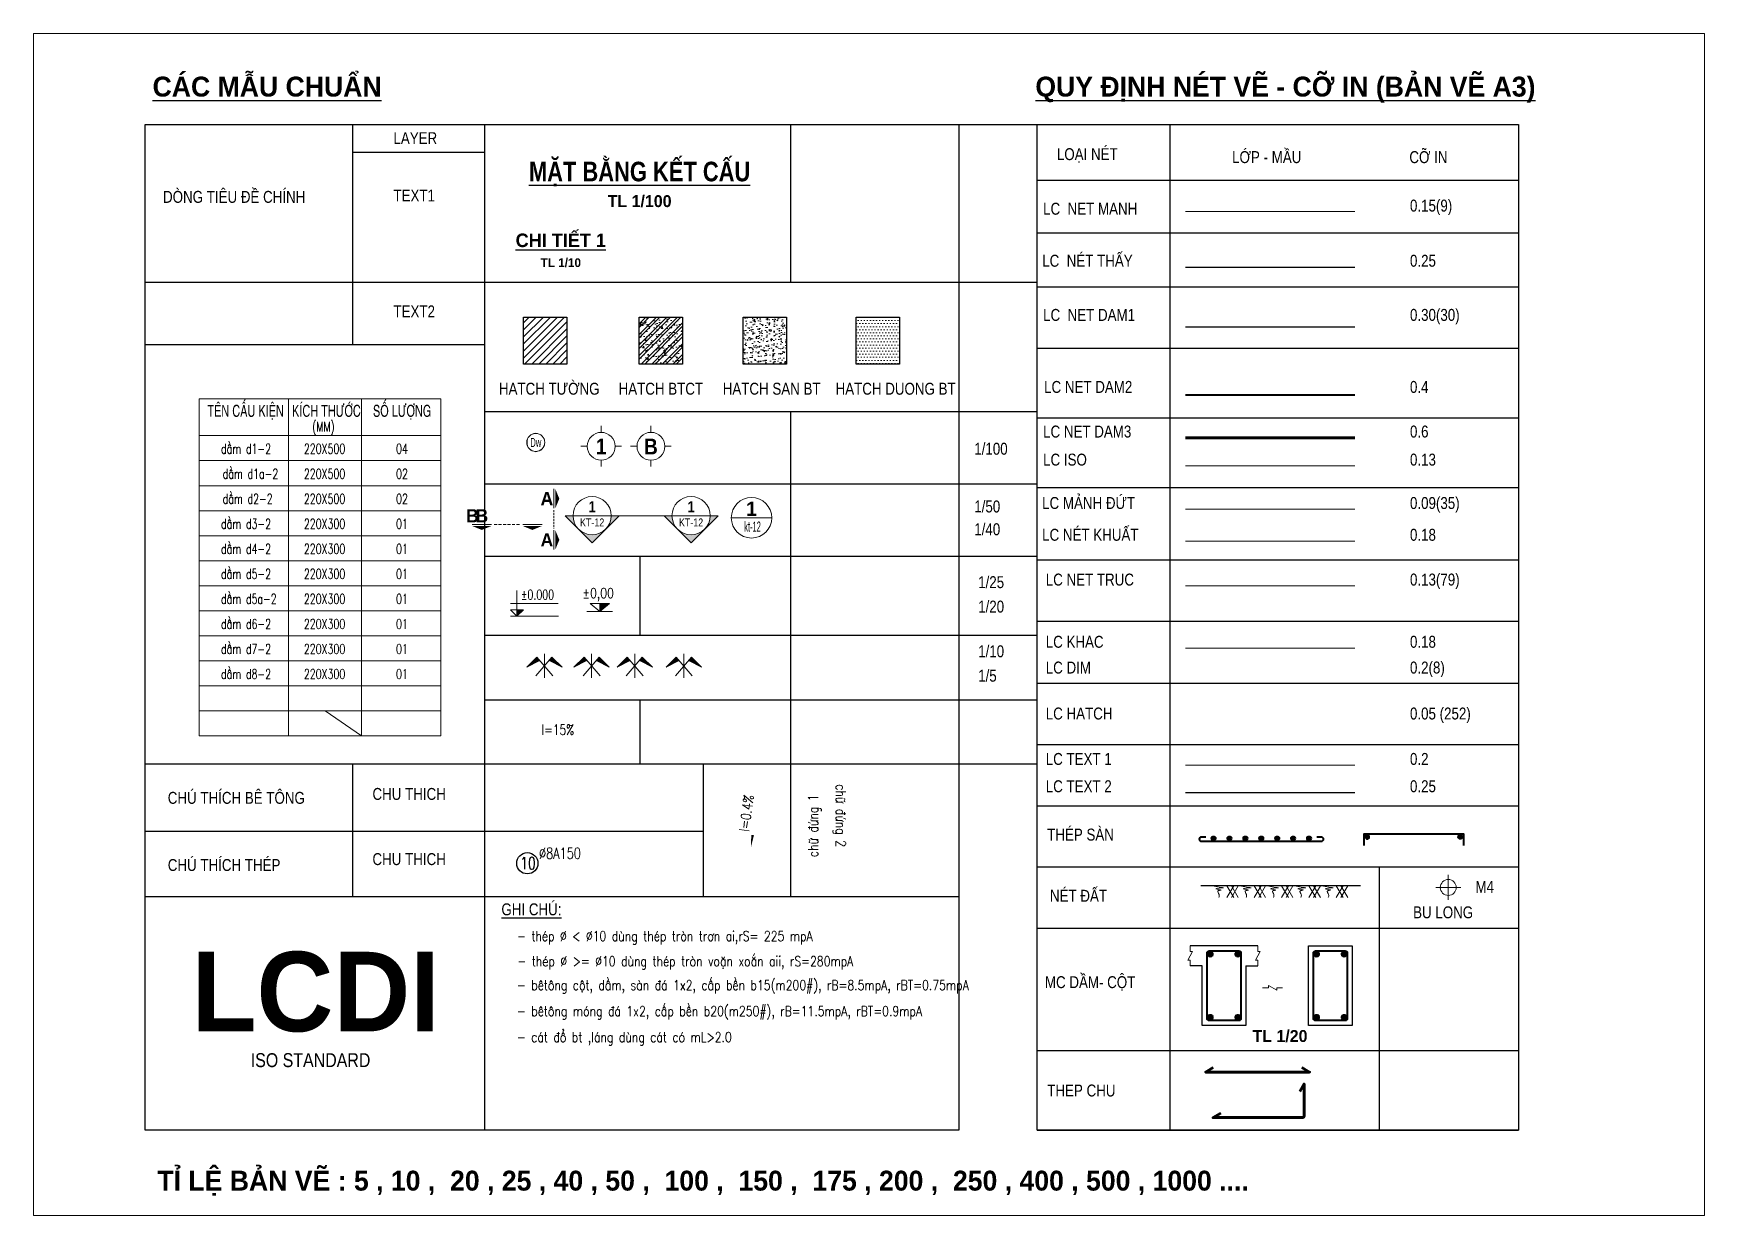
# Model space of a CAD drawing. Header units: inches. Extents: x 484 to 1135, y -186 to 819.
# Drawn here: x 589.9 to 925.9, y 581.5 to 819.1 of the extents above; entities that cross this region are included whole.
import ezdxf
from ezdxf.enums import TextEntityAlignment as Align

# ---------------------------------------------------------------- set-up
doc = ezdxf.new("R2010")
doc.units = ezdxf.units.IN
doc.header["$MEASUREMENT"] = 0
doc.set_wipeout_variables(frame=1)
for name, pattern in [('CENTERX2', [4, 2.5, -0.5, 0.5, -0.5]), ('DASHDOT', [1, 0.5, -0.25, 0, -0.25]), ('HIDDEN', [0.375, 0.25, -0.125])]:
    doc.linetypes.add(name, pattern=pattern)
for name, color, linetype, lineweight in [('KICHTHUOC', 8, 'Continuous', 18), ('LC Dim', 8, 'Continuous', 18), ('LC Hatch', 252, 'Continuous', 9), ('LC Hatch @ 1 (1)', 252, 'Continuous', 0), ('LC ISO', 160, 'Continuous', 13), ('LC Khac', 4, 'Continuous', 9), ('LC MANH DUT', 35, 'HIDDEN', 5), ('LC Net dam 1', 30, 'Continuous', 30), ('LC Net dam2', 6, 'Continuous', 40), ('LC Net dam3', 1, 'Continuous', 60), ('LC Net khuat', 4, 'HIDDEN', 13), ('LC Net manh', 239, 'Continuous', 5), ('LC Net thay', 7, 'Continuous', 25), ('LC Net truc', 79, 'DASHDOT', 13), ('LC Text1', 3, 'Continuous', 20), ('LC Text2', 7, 'Continuous', 25), ('Text', 7, 'Continuous', 20), ('v-KICHTHUOC', 8, 'Continuous', 18), ('v-TEXT', 7, 'Continuous', 20)]:
    doc.layers.add(name, color=color, linetype=linetype, lineweight=lineweight)
doc.styles.add('arial', font='arial.ttf', dxfattribs={"width": 0.8})
doc.styles.add('Brief text', font='')
doc.styles.add('General text 2', font='arial.ttf')
doc.styles.add('LC 1', font='')
doc.styles.add('LC 2', font='', dxfattribs={"width": 0.7})
doc.styles.add('LC 3', font='vnsimli.shx', dxfattribs={"width": 0.75})
doc.styles.add('LC3', font='', dxfattribs={"width": 0.8})
doc.styles.add('T1', font='Vnsimli.shx', dxfattribs={"width": 0.7})
doc.styles.add('T2', font='', dxfattribs={"width": 0.8})
doc.styles.add('text', font='hoatbif.shx', dxfattribs={"width": 0.7})
doc.styles.add('text1', font='', dxfattribs={"width": 0.7, "height": 300})
doc.styles.get('Brief text').set_extended_font_data('.VnHelvetInsH', bold=True)
doc.styles.get('LC 1').set_extended_font_data('.VnAvantH', bold=True)
doc.styles.get('LC 2').set_extended_font_data('.VnArial NarrowH')
doc.styles.get('LC3').set_extended_font_data('.VnArialH', bold=True)
doc.styles.get('T2').set_extended_font_data('.VnArialH')
doc.styles.get('text1').set_extended_font_data('.VnHelvetInsH', bold=True)

msp = doc.modelspace()

# ---------------------------------------------------------------- texts
at = {"layer": 'LC Text1', "ltscale": 0.2, "style": 'LC 1', "width": 0.9}
for s, p in [('1', (704.0347944785535, 733.5015452202588, 6.678973176791892e-06)), ('B', (714.0369210095305, 733.5015452202588, 6.678973176791892e-06))]:
    msp.add_text(s, height=3.15657387467918, rotation=359.9999999799897, dxfattribs=at).set_placement(p, align=Align.BOTTOM_CENTER)
at = {"layer": 'LC Text1', "style": 'LC 3', "width": 0.75}
msp.add_text(' I=15%%%', height=2.097275697968025, rotation=359.9999999799897, dxfattribs=at).set_placement((690.9397507436734, 678.047388233821, 6.678973176791892e-06))
at = {"layer": 'LC Text1', "color": 3, "style": 'LC 3', "width": 0.8}
for s, rotation, p in [('ch÷ ®øng 1', 90.00000002501288, (747.6314353340931, 653.4893778591595, 3.779209680442107e-05)), ('ch÷ ®øng 2', 270.0000000250129, (751.2460866552938, 668.1404137584559, -3.779320673340248e-05)), ('- thÐp %%C < %%C10 dïng thÐp trßn tr¬n ai,rS= 225 mpA', 359.9999999799897, (687.1084248713378, 636.6329435548923, 6.678973176791892e-06)), ('- thÐp %%C >= %%C10 dïng thÐp trßn voÆn xo¾n aii, rS=280mpA', 359.9999999799897, (687.1894900723055, 631.5825286424897, 6.678973176791892e-06)), ('- bªt«ng cét, dÇm, sµn ®¸ 1x2, cÊp bÒn b15(m200#), rB=8.5mpA, rBT=0.75mpA', 359.9999999799897, (687.0922642304722, 626.768742414768, 6.678973176791892e-06)), ('- bªt«ng mãng ®¸ 1x2, cÊp bÒn b20(m250#), rB=11.5mpA, rBT=0.9mpA', 359.9999999799897, (687.0922642304722, 621.5430011894732, 6.678973176791892e-06)), ('- c¸t ®æ bt ,l¸ng dïng c¸t cã mL>2.0', 359.9999999799897, (687.092264230705, 616.3172599623158, 6.678973176791892e-06))]:
    msp.add_text(s, height=2.000005155122015, rotation=rotation, dxfattribs=at).set_placement(p)
at = {"layer": 'LC Text2', "lineweight": -2}
for s, height, style, p in [('%%uc¸c mÉu chuÈn', 4.000010310244986, 'LC 1', (613.8373288552903, 806.364685701783, 6.678973176791892e-06)), ('%%Uquy ®Þnh nÐt vÏ - cì in (b¶n vÏ A3)', 4.000010310244986, 'LC 1', (791.3303593961682, 806.3646857041113, 6.678973176791892e-06)), ('tl 1/20', 2.400006186146993, 'LC 1', (834.9829693372521, 616.3388572490021, 6.678973176791892e-06)), ('iso standard', 2.800007217170984, 'LC 2', (633.5751591307271, 611.2918345403104, 6.678973176791892e-06)), ('tØ lÖ b¶n vÏ : 5 , 10 ,  20 , 25 , 40 , 50 ,  100 ,  150 ,  175 , 200 ,  250 , 400 , 500 , 1000 ....', 4.000010310244986, 'LC 1', (614.7980761009894, 586.4699473461314, 6.678973176791892e-06))]:
    msp.add_text(s, height=height, rotation=359.9999999799897, dxfattribs=dict(at, style=style)).set_placement(p)
at = {"layer": 'LC Text2', "style": 'T2', "width": 0.8}
for s, p in [('layer', (662.2674293789241, 796.8062107904061, 6.678973176791892e-06)), ('lo¹i nÐt', (795.660286284161, 793.5890474343851, 6.678973176791892e-06)), ('Líp - mÇu', (830.8888952775087, 792.9895212809733, 6.678973176791892e-06)), ('cì in', (866.5272828984234, 792.9895212823703, 6.678973176791892e-06)), ('dßng tiªu ®Ò chÝnh', (615.9437673651773, 785.0021803673535, 6.678973176791892e-06)), ('text1', (662.267429379157, 785.2741810666575, 6.678973176791892e-06)), ('LC  Net manh', (792.8950741734516, 782.6162430375061, 6.678973176791892e-06)), ('0.15(9)', (866.6478977891311, 783.2475058507353, 6.678973176791892e-06)), ('LC  nÐt thÊy', (792.7105935037762, 772.160921040102, 6.678973176791892e-06)), ('0.25 ', (866.6478977884326, 772.160921044293, 6.678973176791892e-06)), ('text2', (662.267429379157, 761.9803379821769, 6.678973176791892e-06)), ('LC  Net dam1', (792.8950741732187, 761.2766979398384, 6.678973176791892e-06)), ('0.30(30)', (866.6478977884326, 761.2766979435637, 6.678973176791892e-06)), ('HATCH T¦êNG', (683.4759611590925, 746.4409540636643, 6.678973176791892e-06)), ('HATCH BTCT', (707.5403364050362, 746.44095406413, 6.678973176791892e-06)), ('HATCH SAN BT', (728.4747093311671, 746.4409540622673, 6.679314998525741e-06)), ('HATCH DUONG BT', (751.1671645139504, 746.4409540636643, 6.679685527146318e-06)), ('LC Net dam2', (793.0897879543409, 746.80127397051, 6.678973176791892e-06)), ('0.4', (866.6478977886654, 746.8012739667847, 6.678973176791892e-06)), ('LC Net dam3', (792.8920599572521, 737.8328123647898, 6.678973176791892e-06)), ('0.6', (866.6478977891311, 737.8328123661868, 6.678973176791892e-06)), ('1/100', (779.0460944034785, 734.379235853552, 6.678973176791892e-06)), ('LC iso', (792.8920599577177, 732.1908910932198, 6.678973176791892e-06)), ('0.13', (866.6478977888983, 732.1908910950824, 6.678973176791892e-06)), ('LC m¶nh ®øt', (792.6943290956478, 723.4718246265493, 6.678973176791892e-06)), ('0.09(35)', (866.6478977886654, 723.4718246265493, 6.678973176791892e-06)), ('1/50', (779.0460944034785, 722.7754481743268, 6.678973176791892e-06)), ('1/40', (779.0460944034785, 718.1917622793644, 6.678973176791892e-06)), ('LC nÐt khuÊt', (792.6943290965792, 717.0796563505373, 6.678973176791892e-06)), ('0.18', (866.6478977884326, 717.0796563524, 6.678973176791892e-06)), ('1/25', (779.8281396747261, 707.5591307986706, 6.678973176791892e-06)), ('LC Net truc', (793.4226640738707, 708.0801794180825, 6.678973176791892e-06)), ('0.13(79)', (866.6478977893639, 708.0801794152885, 6.678973176791892e-06)), ('1/20', (779.8281396747261, 702.6467694110415, 6.678973176791892e-06)), ('1/10', (779.828139674959, 693.6663609190091, 6.678973176791892e-06)), ('LC khac', (793.4226640736379, 695.5747770155958, 6.678973176791892e-06)), ('0.18', (866.6478977893639, 695.5747770169928, 6.678973176791892e-06)), ('LC dim', (793.4226640741035, 690.3972223062246, 6.678973176791892e-06)), ('0.2(8)', (866.6478977888983, 690.3972223076216, 6.678973176791892e-06)), ('1/5', (779.8281396747261, 688.753999535571, 6.678973176791892e-06)), ('LC Hatch', (793.4226640738707, 681.1586884675726, 6.678973176791892e-06)), ('0.05 (252)', (866.6478977891311, 681.1586884703665, 6.678973176791892e-06)), ('LC text 1', (793.4226640745692, 672.0266827094547, 6.678973176791892e-06)), ('0.2', (866.6478977898296, 672.0266827080577, 6.678973176791892e-06)), ('LC text 2', (793.4226640741035, 666.5399035351529, 6.678973176791892e-06)), ('0.25', (866.6478977893639, 666.5399035337559, 6.678973176791892e-06)), ('chó thÝch bª t«ng', (616.8957698206577, 664.2086545150905, 6.678973176791892e-06)), ('chu thich', (658.0514185138672, 664.9969058624647, 6.678973176791892e-06)), ('thÐp sµn', (793.7081322359081, 656.8257702557548, 6.678973176791892e-06)), ('chó thÝch thÐp', (616.8957698201921, 650.709033277928, 6.678973176791892e-06)), ('chu thich', (658.0514185141001, 651.8943778161138, 6.678973176791892e-06)), ('m4', (879.814084977952, 646.3160365681342, 6.678973176791892e-06)), ('nÐt ®Êt', (794.2657167079087, 644.5242045816212, 6.678973176791892e-06)), ('%%Ughi chó:', (683.977801319088, 641.8015980414293, 6.678973176791892e-06)), ('bu long', (867.2812327734355, 641.2039396661512, 6.678973176791892e-06)), ('mc dÇm- cét', (793.2538017706174, 627.164359065815, 6.678973176791892e-06)), ('thep chu', (793.7273069367438, 605.3858780848041, 6.678973176791892e-06))]:
    msp.add_text(s, height=2.400006186146417, rotation=359.9999999799897, dxfattribs=at).set_placement(p)
at = {"layer": 'LC Text2', "linetype": 'ByBlock', "style": 'LC 3', "width": 0.75}
msp.add_text('%%C8A150', height=2.222228002127719, rotation=359.9999999799897, dxfattribs=at).set_placement((691.5297830043055, 653.1595670754268, 6.678973176791892e-06))
at = {"layer": 'LC Text2', "ltscale": 100, "style": 'LC 3', "width": 0.75}
msp.add_text('10', height=2.444450802340493, rotation=359.9999999799897, dxfattribs=at).set_placement((689.3042502409007, 652.272659942153, 6.678973176791892e-06), align=Align.MIDDLE_CENTER)
at = {"layer": 'LC Text2', "lineweight": -2, "style": 'LC 1'}
msp.add_text('LCDI', height=16.00004124097705, rotation=359.9999999799897, dxfattribs=at).set_placement((646.6310325319573, 626.4811093445114, 6.678973176791892e-06), align=Align.MIDDLE)

# ---------------------------------------------------------------- blocks, each defined once
blk = doc.blocks.new('DXicon')
at = {"layer": 'LC Hatch', "ltscale": 50}
for points in [[(-1.154349116972298, 4.387132476264014), (-1.900887965879519, 5.256356237832733), (-4.44734485198569, 2.692980493407958)], [(4.447344852000242, 2.692980493397044), (1.900887965864968, 5.25635623783819), (1.154349116972298, 4.387132476258557)]]:
    blk.add_hatch(color=252, dxfattribs=at).paths.add_polyline_path(points)
at = {"layer": 'LC Net manh', "color": 8, "ltscale": 50}
for p, q in [((-1.900887965864968, 5.25635623783819), (-4.447344851971138, 2.692980493418872)), ((-4.447344851971138, 2.692980493418872), (-1.154349116972298, 4.387132476264014)), ((-2.127212733117631, 0.5662843859008717), (1.900887965879519, 5.25635623783819)), ((2.127212733117631, 0.5662843859008717), (-1.900887965864968, 5.25635623783819)), ((7.275957614183426e-12, 0.04307960732694482), (7.275957614183426e-12, 6.043079607326945)), ((4.44734485198569, 2.692980493418872), (1.15434911698685, 4.387132476264014)), ((1.900887965879519, 5.25635623783819), (4.44734485198569, 2.692980493418872))]:
    blk.add_line(p, q, dxfattribs=at)
blk = doc.blocks.new('thep tron 2')
at = {"layer": 'LC Net dam2'}
for p, q in [((-0.5, 0.5), (0.5, 0.5)), ((0.3535533905960619, 0.853553390592424), (-0.3535533905960619, 0.146446609407576)), ((-0.3535533905960619, 0.853553390592424), (0.3535533905960619, 0.146446609407576)), ((0, 1), (0, 0))]:
    blk.add_line(p, q, dxfattribs=at)
blk.add_circle((0, 0.5), 0.4999999999978781, dxfattribs=at)
blk = doc.blocks.new('theptron1')
at = {"layer": 'LC Net dam3'}
for p, q in [((-0.5, 0), (0.5, 0)), ((-0.3535533905960619, 0.353553390592424), (0.3535533905960619, -0.353553390592424)), ((0.3535533905960619, 0.353553390592424), (-0.3535533905960619, -0.353553390592424)), ((0, 0.5), (0, -0.5))]:
    blk.add_line(p, q, dxfattribs=at)
blk.add_circle((0, 0), 0.4999999999978781, dxfattribs=at)
blk = doc.blocks.new('mat dat')
at = {"layer": 'LC Net manh'}
for p, q in [((2.00000000003638, 1.818989403545856e-12), (3.732050807600899, -2.999999999998181)), ((3.732050807600899, 1.818989403545856e-12), (2.00000000003638, -2.999999999998181)), ((3.14573417804786, 1.818989403545856e-12), (4.877784985619655, -2.999999999998181)), ((4.877784985619655, 1.818989403545856e-12), (3.14573417804786, -2.999999999998181))]:
    blk.add_line(p, q, dxfattribs=at)
blk.add_spline([(3.637978807091713e-11, 1.818989403545856e-12), (-1.212821380155219, -0.1153853967716714), (1.212817757594166, -0.5192312380622752), (-0.7507943602031446, -0.75), (0.5775310579992947, -1.096154158707577), (-0.2310153212529258, -1.326922920643483), (0.05775201904179994, -2.192308317416973), (3.637978807091713e-11, -2.999999999998181)], degree=3, dxfattribs=at)
blk = doc.blocks.new('TTRUC')
at = {"layer": 'LC ISO'}
for p, q in [((0, 6.94551799677526), (0, 10.13175513561828)), ((-6.94551799677526, 0), (-10.13175513561828, 0)), ((6.94551799677526, 0), (10.13175513561828, 0)), ((0, -6.94551799677526), (0, -10.13175513561828))]:
    blk.add_line(p, q, dxfattribs=at)
at = {"layer": 'LC Net manh'}
blk.add_circle((0, 0), 6.94551799677526, dxfattribs=at)
blk = doc.blocks.new('TIEUDE1')
at = {"layer": 'LC Text2', "color": 7, "style": 'LC 1'}
blk.add_attdef('TIªU§Ò', text='', height=5, dxfattribs=at).set_placement((0, 0), align=Align.BOTTOM_CENTER)
blk.add_attdef('TL', text='', height=3, dxfattribs=at).set_placement((0, -2), align=Align.TOP_CENTER)
blk = doc.blocks.new('TIEUDE2')
at = {"layer": 'LC Text2', "color": 7, "style": 'LC 1'}
blk.add_attdef('%%UTIªU§Ò', text='', height=3.5, dxfattribs=at).set_placement((0, 0), align=Align.BOTTOM_CENTER)
blk.add_attdef('TL', text='', height=2.2, dxfattribs=at).set_placement((0, -1.800000000000011), align=Align.TOP_CENTER)
blk = doc.blocks.new('trich CT')
at = {"layer": 'LC ISO'}
blk.add_line((-500, 0), (500, 0), dxfattribs=at)
blk.add_circle((0, 0), 500, dxfattribs=at)
at = {"layer": 'LC Text1', "style": 'text1'}
blk.add_attdef('T', text='', height=350, dxfattribs=at).set_placement((0, 222.6514969697746), align=Align.MIDDLE_CENTER)
at = {"layer": 'LC Text1', "linetype": 'ByBlock', "style": 'text', "width": 0.7}
blk.add_attdef('KT', text='', height=250, dxfattribs=at).set_placement((0, -217.3387177450059), align=Align.MIDDLE_CENTER)
blk = doc.blocks.new('*U28')
at = {"layer": 'LC ISO'}
h = blk.add_hatch(color=256, dxfattribs=at)
h.paths.add_polyline_path([(1.181785820295107e-11, -8.48528137424865), (4.242640687130231, -4.242640687119555, -0.1989123673796904), (6.748738986025116e-12, -6.000000000008191, -0.1989123673796165), (-4.242640687118981, -4.242640687129099)])
h.paths.add_polyline_path([(8.485281374258307, 1.863905820296194e-11), (6.000000000008184, 1.584363898602511e-11, -0.1989123673800045), (4.242640687130798, -4.242640687119555)])
h.paths.add_polyline_path([(-4.242640687118981, -4.242640687129099, -0.1989123673800453), (-6.000000000008184, 2.346161013974892e-12), (-8.485281374257168, -1.58605820296066e-12)])
h = blk.add_hatch(color=256, dxfattribs=at)
h.paths.add_polyline_path([(31.07996639568383, -8.485281374217186), (35.32260708280224, -4.242640687088089, -0.1989123673796904), (31.07996639567875, -5.999999999976724, -0.1989123673796165), (26.83732570855303, -4.242640687097633)])
h.paths.add_polyline_path([(39.56524776993032, 5.010527950580791e-11), (37.0799663956802, 4.730986028887105e-11, -0.1989123673800045), (35.32260708280281, -4.242640687088089)])
h.paths.add_polyline_path([(26.83732570855303, -4.242640687097633, -0.1989123673800453), (25.07996639566383, 3.381238231682093e-11), (22.59468502141485, 2.988016309988545e-11)])
for p, q in [((-6.000000000021826, 0), (6.000000000021834, 0)), ((25.0799663956502, 3.14640059775518e-11), (37.07996639569386, 3.14640059775518e-11))]:
    blk.add_line(p, q, dxfattribs=at)
for points in [[(6.000000000008184, 1.584363898602511e-11), (8.485281374257738, 1.86390582029613e-11), (1.181785820295236e-11, -8.485281374249787), (-8.485281374257738, -4.492582029612991e-13), (-6.000000000008184, 2.346161013974892e-12)], [(37.0799663956802, 4.730986028887105e-11), (39.56524776992975, 5.010527950580726e-11), (31.07996639568383, -8.485281374218323), (22.59468502141422, 3.101696309988472e-11), (25.07996639566383, 3.381238231682093e-11)]]:
    blk.add_lwpolyline(points, dxfattribs=at)
for centre in [(0, 0), (31.07996639567203, 3.14640059775518e-11)]:
    blk.add_circle(centre, 6.000000000008121, dxfattribs=at)
at = {"layer": 'LC MANH DUT', "linetype": 'HIDDEN', "ltscale": 300}
blk.add_line((6.000000000008128, 1.584363898602505e-11), (25.07996639566389, 3.381238231682103e-11), dxfattribs=at)
at = {"layer": 'LC Text1', "style": 'Brief text', "width": 0.8, "flags": 8}
for tag, p in [('VIEW-NUMBER2', (0, 52.00000000001626)), ('VIEW-NUMBER1', (0, 0))]:
    blk.add_attdef(tag, text='', height=3.5, dxfattribs=at).set_placement(p, align=Align.BOTTOM_CENTER)
at = {"layer": 'LC Text1', "style": 'arial', "width": 0.8, "flags": 8}
for tag, p in [('SHEET-NUMBER2', (0, 51.12640220562017)), ('SHEET-NUMBER1', (0, -0.8735977943960904))]:
    blk.add_attdef(tag, text='', height=2.5, dxfattribs=at).set_placement(p, align=Align.TOP_CENTER)
blk = doc.blocks.new('Caodo1')
at = {"layer": 'LC Text1'}
blk.add_hatch(color=4, dxfattribs=at).paths.add_polyline_path([(3.638e-12, 200.210680454169), (3.638e-12, 3.166521039738275e-15), (243.3882687822297, 200.210680454169)])
at = {"layer": 'LC Text1', "color": 4}
for p, q in [((323.6303984126134, 0), (-323.6303984126098, 0)), ((3.638e-12, 0), (3.638e-12, 200.2106804541654))]:
    blk.add_line(p, q, dxfattribs=at)
blk.add_lwpolyline([(-243.3882687822297, 200.210680454169), (243.3882687822297, 200.210680454169), (3.638e-12, 0), (3.638e-12, 0)], close=True, dxfattribs=at)
at = {"layer": 'LC Text1', "color": 4, "style": 'T1', "width": 0.8}
blk.add_attdef('%%P0,00', text='', height=250, dxfattribs=at).set_placement((-39.04586973765618, 459.5053816559738), align=Align.MIDDLE_CENTER)
blk = doc.blocks.new('bu lon')
at = {"layer": 'LC Khac', "color": 9}
for p, q in [((0.785714285713766, 0), (-0.785714285713766, 0)), ((0, -0.7857142857142208), (0, 0.7857142857142208))]:
    blk.add_line(p, q, dxfattribs=at)
at = {"layer": 'LC Khac', "color": 7}
blk.add_circle((0, 0), 0.5, dxfattribs=at)
blk = doc.blocks.new('MM')
at = {"layer": 'LC Khac', "xscale": 2.289702860291335, "yscale": 2.289702860291335, "zscale": 2.289702860291335}
blk.add_blockref('bu lon', (1.818989403545856e-12, 9.094947017729282e-13), dxfattribs=at)
blk = doc.blocks.new('CT')
at = {"layer": 'LC Text1', "lineweight": 15}
blk.add_hatch(color=4, dxfattribs=at).paths.add_polyline_path([(3.250706634060649, 1.596954857551424), (1.638695725137126, 1.596954857551395), (1.638695725137126, -5.456968210637569e-12)])
at = {"layer": 'LC Text1', "color": 4, "lineweight": 15, "ltscale": 50}
for p, q in [((12.09109892264804, 0), (0, 0)), ((0.04599082827914458, 3.140833880472456), (11.99931321454046, 3.140833880472456))]:
    blk.add_line(p, q, dxfattribs=at)
for points in [[(1.63869572513714, 6.427505574464249), (1.63869572513714, -5.456968210637569e-12)], [(1.63869572513714, -5.456968210637569e-12), (0.02668481649742205, 1.596954857551395), (1.63869572513714, 1.596954857551395)], [(1.63869572513714, -5.456968210637569e-12), (3.25070663406062, 1.596954857551395), (1.63869572513714, 1.596954857551395)]]:
    blk.add_lwpolyline(points, dxfattribs=at)
at = {"layer": 'LC Text1', "color": 4, "style": 'LC 3', "width": 0.75}
blk.add_attdef('CT', (1.905322591842776, 3.502511696681694), '', height=2.2, dxfattribs=at)
blk = doc.blocks.new('*U29')
at = {"layer": 'Defpoints'}
blk.add_lwpolyline([(0, 2.974999999999991), (-1.748661125570106, 2.406825558265463), (-2.829393135978075, 0.919325558265463), (-2.829393135978075, -0.9193255582654801), (-1.748661125570106, -2.40682555826548), (0, -2.975000000000008), (1.748661125570106, -2.40682555826548), (2.829393135978075, -0.9193255582654801), (2.829393135978075, 0.919325558265463), (1.748661125570106, 2.406825558265463)], close=True, dxfattribs=at)
at = {"layer": 'LC Text1', "style": 'General text 2', "width": 0.6, "flags": 8}
blk.add_attdef('SYMBOL', text='', height=3, dxfattribs=at).set_placement((0, 0), align=Align.MIDDLE_CENTER)
blk.add_wipeout([(0, 2.974999999999966), (-1.748661125570095, 2.4068255582654245), (-2.82939313597808, 0.9193255582654416), (-2.82939313597808, -0.9193255582655269), (-1.748661125570095, -2.406825558265524), (0, -2.9750000000000085), (1.7486611255700808, -2.406825558265524), (2.8293931359780657, -0.9193255582655269), (2.8293931359780657, 0.9193255582654416), (1.7486611255700808, 2.4068255582654245)]).dxf.layer = 'LC Net manh'
at = {"layer": 'LC ISO'}
blk.add_circle((0, -8.526512829121203e-15), 2.975, dxfattribs=at)
blk = doc.blocks.new('matcatdoc')
at = {"layer": 'LC Khac', "color": 1, "ltscale": 2}
for p, q in [((-8.003553375601768e-10, 485.4649627282051), (0, 0)), ((-8.003553375601768e-10, -550.1230915877386), (0, -1035.588054315944))]:
    blk.add_line(p, q, dxfattribs=at)
for points in [[(134.0098340642726, 242.7324813697051, 0, 471.4285714293351, 0), (36.58486540849844, 242.7324813697051, 275.0000000004455, 275.0000000004455, 0)], [(134.0098340642726, -792.8555729462387, 0, 471.4285714293351, 0), (36.58486540849844, -792.8555729462387, 275.0000000004455, 275.0000000004455, 0)]]:
    blk.add_lwpolyline(points, format="xyseb", dxfattribs=at)
at = {"layer": 'LC MANH DUT', "ltscale": 200}
blk.add_line((8.03255570153744e-11, -48.72241329890437), (8.03255570153744e-11, -506.2496691147144), dxfattribs=at)
at = {"ltscale": 2, "style": 'LC 1'}
for p in [(-178.5478302832853, 242.7324813641026), (-178.5478302832853, -792.8555729518412)]:
    blk.add_attdef('LC', text='', height=330, dxfattribs=at).set_placement(p, align=Align.MIDDLE_CENTER)
blk = doc.blocks.new('*U27')
at = {"layer": 'LC Khac', "color": 1, "ltscale": 2}
for p, q in [((0, 0), (-485.4649627282051, -8.003553375601768e-10)), ((1270.681283049344, 0), (785.2163203211385, -8.003553375601768e-10))]:
    blk.add_line(p, q, dxfattribs=at)
for points in [[(-242.7324813585001, -134.0098340650729, 0, 471.4285714293351, 0), (-242.7324813585001, -36.5848654092988, 275.0000000004455, 275.0000000004455, 0)], [(1027.948801690844, -134.0098340650729, 0, 471.4285714293351, 0), (1027.948801690844, -36.5848654092988, 275.0000000004455, 275.0000000004455, 0)]]:
    blk.add_lwpolyline(points, format="xyseb", dxfattribs=at)
at = {"layer": 'LC MANH DUT', "ltscale": 300}
blk.add_line((66.27083405029884, 1.092565268946438e-10), (732.466181059639, 1.092565268946438e-10), dxfattribs=at)
at = {"ltscale": 2, "style": 'LC 1'}
for p in [(-242.7324813641026, 222.2060010813148), (1027.948801685241, 222.2060010813148)]:
    blk.add_attdef('LC', text='', height=330, dxfattribs=at).set_placement(p, align=Align.MIDDLE_CENTER)
blk = doc.blocks.new('DODOC1')
at = {"layer": 'KICHTHUOC'}
blk.add_lwpolyline([(-630.189949551801, 0, 0, 0, 0), (762.4428831040859, 0, 0, 66.66666666666666, 0), (442.6614563196636, 0, 66.66666666666666, 66.66666666666666, 0)], format="xyseb", dxfattribs=at)
at = {"layer": 'Text', "style": 'T1', "width": 0.8}
blk.add_attdef('DOC', text='', height=250, dxfattribs=at).set_placement((-78.78684461381272, 225.9660557561328), align=Align.MIDDLE_CENTER)

# ---------------------------------------------------------------- hatches: boundary and pattern name
at = {"layer": 'LC Hatch', "ltscale": 3}
h = msp.add_hatch(dxfattribs=at)
h.set_pattern_fill('AR-CONC', color=256, scale=0.2812987771566269, angle=-8.380537835653432e-09)
h.set_pattern_definition([(49.99999999161946, (1046.496497240027, 107.8488411238595), (2.01764412266149, -0.1765209886408326), [0.2109740828674702, -2.320714911542171]), (354.9999999916195, (1046.496497240027, 107.8488411238595), (-0.3903058044323915, 2.115907274023562), [0.168779266293976, -1.856571929233737]), (100.4513999916194, (1046.664634244393, 107.8341310537598), (1.627339816781576, 1.939385000813683), [0.1793003750273105, -1.972304187186146]), (46.18419999161949, (1046.496497239561, 108.4114386789679), (3.002136019029398, -0.4656029637083461), [0.3164611243012052, -3.481072367313256]), (96.63559999161932, (1046.746675216003, 108.3726382745608), (2.629194761648349, 2.740181658522543), [0.2689505709799276, -2.95845580819726]), (351.1841999916194, (1046.496497239561, 108.4114386789679), (2.629192622610037, 2.740183712073613), [0.2531688994409641, -2.784857893850605]), (20.99999999161947, (1046.777796017115, 108.270789287164), (1.679092238205245, -1.132562016288772), [0.2109740828674704, -2.320714911542173]), (325.9999999916194, (1046.777796017115, 108.270789287164), (0.6844430536283603, 2.039838209167414), [0.168779266293976, -1.856571929233736]), (71.45139999161947, (1046.917720310266, 108.1764090313754), (2.363535979725704, 0.9072743428565807), [0.1793003750273107, -1.972304187186147]), (37.49999999161946, (1046.496497240027, 107.8488411238595), (0.03420552444852293, 0.9364263400520448), [0, -1.834068027061205, 0, -1.884701806949398, 0, -1.863604398662651]), (7.499999991619439, (1046.496497240027, 107.8488411238595), (0.7400113920586397, 1.109475322379357), [0, -1.074561328738309, 0, -1.791873210487708, 0, -0.7102794123204801]), (327.4999999916193, (1045.86920096643, 107.8488411238595), (1.501635985131422, -0.06344657859769717), [0, -0.7032469428915673, 0, -2.194130461821689, 0, -2.911442343571088]), (317.4999999916194, (1045.587902189342, 107.8488411224625), (1.640495562947896, 0.2815940909337151), [0, -0.9142210257590336, 0, -1.457127665671321, 0, -2.067546012101195])])
h.paths.add_polyline_path([(741.3131244726173, 762.0213619029328), (732.593499513685, 762.0213619052611), (732.5934995129865, 752.6027389807805), (741.3131244719189, 752.6027389831088)])
h = msp.add_hatch(dxfattribs=at)
h.set_pattern_fill('DOTS', color=256, scale=9.845457200481945, angle=-8.380537835653432e-09)
h.set_pattern_definition([(359.9999999916194, (1048.000303999397, 107.8488411238595), (0.3076705376050655, 0.6153410749851187), [0, -0.6153410750301217])])
h.paths.add_polyline_path([(764.0055796551678, 762.0213619015358), (755.2859546967011, 762.0213619015358), (755.2859546964683, 752.6027389831088), (764.0055796554007, 752.6027389807805)])
at = {"layer": 'LC Hatch @ 1 (1)', "ltscale": 2}
h = msp.add_hatch(dxfattribs=at)
h.set_pattern_fill('ANSI31', color=256, scale=8.000137222334471, angle=6.359784442734343e-10)
h.set_pattern_definition([(45.00000000063596, (1048.000303999397, 107.8488411238595), (-0.7071189100498008, 0.7071189100341024), [])])
h.paths.add_polyline_path([(697.152825050398, 752.6027389831088), (697.1528250501651, 762.0213619029328), (688.4332000907671, 762.0213619029328), (688.4332000903014, 752.6027389831088)])
h = msp.add_hatch(dxfattribs=at)
h.set_pattern_fill('BTCT', color=256, scale=0.4000010310244029, angle=6.359784442734343e-10)
h.set_pattern_definition([(50.00000000063597, (692.4071890135456, 1250.542863880861), (2.869048125533314, -0.2510091868883587), [0.3000007732683013, -3.300008505951314]), (355.0000000006359, (692.4071890135456, 1250.542863880861), (-0.5550067650455062, 3.008776290078336), [0.2400006186146418, -2.640006804761061]), (100.4514000006356, (692.6462763504751, 1250.521946468036), (2.314043491398375, 2.757765276559418), [0.2549614171769123, -2.80457567694626]), (46.18420000063597, (692.4071890133127, 1251.342865943088), (4.268975198025576, -0.6620777638101153), [0.4500011599024512, -4.95001275892696]), (96.63560000063559, (692.7629369107235, 1251.287692575826), (3.738660458752141, 3.896481527036223), [0.3824421377653974, -4.206862843417638]), (351.1842000006359, (692.4071890133127, 1251.342865943088), (3.738657417083996, 3.89648444714328), [0.3600009279219621, -3.960010207141588]), (21.00000000063594, (692.807190045125, 1251.142865429743), (2.387634362749093, -1.610479713733862), [0.300000773268301, -3.30000850595131]), (326.000000000636, (692.807190045125, 1251.142865429743), (0.9732638362945785, 2.900607656672133), [0.2400006186146408, -2.640006804761049]), (71.45140000063597, (693.0061594900835, 1251.008658657893), (3.360899177211981, 1.290125312245241), [0.254961417176911, -2.804575676946252]), (37.50000000063596, (692.4071890135456, 1250.542863880861), (0.04863954662545794, 1.331578847542653), [0, -2.608006722279105, 0, -2.680006907863496, 0, -2.650006830536666]), (7.500000000635972, (692.4071890135456, 1250.542863880861), (1.05228086206221, 1.577650914022116), [0, -1.528003938513216, 0, -2.548006567625438, 0, -1.010002603336615]), (327.5000000006358, (691.5151867148161, 1250.542863878532), (2.135295248530222, -0.09021971946004911), [0, -1.000002577561008, 0, -3.120008041990344, 0, -4.140010671102576]), (317.5000000006359, (691.1151856839351, 1250.542863880861), (2.33275069015682, 0.4004209614619594), [0, -1.300003350829298, 0, -2.072005340706388, 0, -2.940007578029337]), (45.00000000063596, (692.4071890135456, 1250.542863880861), (-1.060662905707895, 1.060662905684347), []), (45.00000000063596, (693.1142976171031, 1250.542863880861), (-1.060662905707895, 1.060662905684347), [])])
h.paths.add_polyline_path([(720.3787515469521, 762.0213619052611), (711.659126587554, 762.0213619052611), (711.6591265870884, 752.6027389807805), (720.3787515462536, 752.6027389845058)])

# ---------------------------------------------------------------- linework, layer by layer
at = {"layer": 'LC ISO', "ltscale": 0.5}
msp.add_line((821.5227673560075, 732.1287107422195, -3.128411956481986e-06), (855.5395100609094, 732.1287107440821, -3.128967390598972e-06), dxfattribs=at)
at = {"layer": 'LC Khac', "ltscale": 0.5}
msp.add_line((821.5227673560075, 695.5125966673895, -3.128411955593833e-06), (855.5395100602109, 695.5125966701835, -3.128967390598972e-06), dxfattribs=at)
at = {"layer": 'LC MANH DUT', "ltscale": 300}
msp.add_line((821.522767355309, 723.409644278343, -3.128411955593833e-06), (855.5395100602109, 723.4096442806713, -3.128967390598972e-06), dxfattribs=at)
at = {"layer": 'LC Net dam 1'}
msp.add_line((821.5227673550762, 760.0848561857074, -3.128411956481986e-06), (855.5395100602109, 760.0848561829134, -3.128967391487125e-06), dxfattribs=at)
at = {"layer": 'LC Net dam2', "ltscale": 5}
msp.add_line((855.5395100602109, 746.3228989994332, -3.128967391487125e-06), (821.5227673548434, 746.3228989975705, -3.128411956481986e-06), dxfattribs=at)
at = {"layer": 'LC Net dam2', "elevation": -4.349150472328332e-10}
msp.add_lwpolyline([(847.952493296114, 657.5914800494156), (848.7524951236483, 657.591480046156, -0.4142135623731573), (849.2071113554921, 657.1368642864927), (849.2071113813363, 657.0860789018861, -0.4142135623730941), (848.752495618879, 656.6314626667827), (836.7745981995176, 656.6317188582561), (824.7967007782936, 656.6314626667827, -0.4142135623730941), (824.3420850170005, 657.0860789000235), (824.3420850433104, 657.136864288821, -0.4142135623731573), (824.7967012756199, 657.591480047553), (825.59670310199, 657.5914800498813)], format="xyb", dxfattribs=at)
msp.add_lwpolyline([(857.4112649118688, 655.7999303979977), (857.4112649123344, 658.1999365842148), (877.4113164629016, 658.1999365865431), (877.4113164619703, 655.7999304007917)], dxfattribs=at)
for points in [[(825.8644676640324, 621.045973106864), (825.8644676637996, 634.2460071338519, -0.414213562373095), (826.2644686937492, 634.6460081628702), (832.2644841599904, 634.6460081628702, -0.414213562373095), (832.6644851915698, 634.2460071338519), (832.6644851920355, 621.045973108261, -0.414213562373095), (832.264484160456, 620.6459720778457), (826.2644686946805, 620.6459720797084, -0.414213562373095)], [(847.242233635734, 621.045973108261), (847.242233635734, 634.2460071324549, -0.414213562373095), (847.6422346663821, 634.6460081647328), (853.6422501314591, 634.6460081647328, -0.414213562373095), (854.0422511628058, 634.2460071324549), (854.0422511628058, 621.0459731105893, -0.414213562373095), (853.6422501323905, 620.6459720797084), (847.6422346668478, 620.6459720797084, -0.414213562373095)]]:
    msp.add_lwpolyline(points, format="xyb", close=True, dxfattribs=at)
at = {"layer": 'LC Net dam3', "ltscale": 0.5}
msp.add_line((821.5227673557747, 737.7706320142552, -3.128411956481986e-06), (855.5395100604437, 737.7706320170491, -3.128967390598972e-06), dxfattribs=at)
at = {"layer": 'LC Net dam3', "ltscale": 5, "elevation": -4.349150472328332e-10}
msp.add_lwpolyline([(827.0976333412036, 611.2009486654952), (825.5387835943766, 610.3009463447324), (846.4590205509376, 610.3009463470607), (844.9001708059732, 611.2009486654952)], dxfattribs=at)
at = {"layer": 'LC Net dam3', "elevation": -4.349150472328332e-10}
msp.add_lwpolyline([(844.4735496601716, 606.3602989121518), (845.3735519793045, 607.9191486566506), (845.3735519797701, 601.5316014058135, -0.414213562373095), (844.9735509479578, 601.1316003753982), (827.0732608741309, 601.1316003716729), (828.6321106200267, 602.0316026961609)], format="xyb", dxfattribs=at)
at = {"layer": 'LC Net khuat', "ltscale": 300}
msp.add_line((821.5227673560075, 717.0174760004684, -3.128411955593833e-06), (855.539510059978, 717.0174759986057, -3.128967390598972e-06), dxfattribs=at)
at = {"layer": 'LC Net manh'}
msp.add_line((821.5227673548434, 783.2908526022165, -3.128411957370139e-06), (855.5395100592796, 783.2908526012852, -3.128967391487125e-06), dxfattribs=at)
at = {"layer": 'LC Net manh', "elevation": -4.349150472328332e-10}
for points in [[(822.4644588996816, 631.6460004333585), (822.4644589003801, 632.791598628386), (822.0039981448717, 632.7915986265234), (822.92491965519, 634.5004125490032), (822.4644589001473, 634.5004125471405), (822.4644588996816, 635.6460107412368)], [(836.0644939545236, 631.6460004296332), (836.0644939547565, 632.7915986260577), (835.6040331983168, 632.7915986265234), (836.5249547104977, 634.5004125466749), (836.0644939547565, 634.5004125494688), (836.064493955455, 635.6460107412368)], [(837.0278605607964, 627.1998774079784), (838.1734587555911, 627.1998774042531), (838.1734587567553, 627.6603381620898), (839.8822726773724, 626.739416651073), (839.8822726766739, 627.1998774079784), (841.0278708712358, 627.1998774084441)]]:
    msp.add_lwpolyline(points, dxfattribs=at)
at = {"layer": 'LC Net thay'}
for p, q in [((654.0672778767694, 800.7752111774116, -3.125677697905568e-06), (654.0672778777007, 756.5451302482925, -3.125677697017415e-06)), ((680.5753462033972, 800.7752111783429, -3.126110528694645e-06), (680.5753462057255, 598.6385965893223, -3.126110525142033e-06)), ((742.0972154828414, 800.7752111774116, -3.127115075224603e-06), (742.0972154830743, 769.0739273029558, -3.127115074336449e-06)), ((775.9488295098927, 800.7752111783429, -3.127667813796721e-06), (791.7186654388133, 800.7752111802056, -3.127925308051633e-06)), ((818.3544377275903, 800.7752111839309, -3.128360224224351e-06), (818.3544377303842, 598.6385965949103, -3.128360220671738e-06)), ((680.5753462038629, 795.0924233306378, -3.126110528694645e-06), (654.067277877235, 795.0924233301721, -3.125677697905568e-06)), ((791.7186654397447, 789.5646674769177, -3.12792530716348e-06), (888.4939678200681, 789.564667480643, -3.129505481749027e-06)), ((791.7186654388133, 778.9789260352209, -3.12792530716348e-06), (888.4939678193696, 778.9789260389462, -3.129505480860874e-06)), ((821.5227673548434, 772.0987406886361, -3.128411956481986e-06), (855.5395100602109, 772.0987406863078, -3.128967391487125e-06)), ((612.3196276576418, 769.0739273024901, -3.124996029690517e-06), (742.0972154830743, 769.0739273029558, -3.127115074336449e-06)), ((612.3196276595045, 769.0739273024901, -3.124996029690517e-06), (791.7186654397447, 769.0739273015588, -3.12792530716348e-06)), ((791.7186654399775, 768.1338307211354, -3.12792530716348e-06), (888.4939678193696, 768.133830721601, -3.129505480860874e-06)), ((612.3196276585732, 756.5451302496895, -3.124996029690517e-06), (680.5753462040957, 756.5451302496895, -3.126110527806492e-06)), ((791.7186654397447, 755.7729296261623, -3.12792530716348e-06), (888.4939678200681, 755.7729296242996, -3.129505480860874e-06)), ((680.5753462040957, 743.0946855890743, -3.126110527806492e-06), (791.7186654390462, 743.0946855909369, -3.127925306275326e-06)), ((742.0972154835399, 743.0946855876773, -3.127115073448296e-06), (742.0972154844712, 645.6046369696214, -3.127115072560143e-06)), ((791.7186654390462, 741.7780974853031, -3.127925306275326e-06), (888.4939678193696, 741.7780974853031, -3.129505480860874e-06)), ((680.5753462043285, 728.5554659772843, -3.126110527806492e-06), (791.7186654399775, 728.5554659763529, -3.127925306275326e-06)), ((791.7186654397447, 727.7832653472378, -3.127925306275326e-06), (888.4939678200681, 727.7832653481692, -3.129505479972721e-06)), ((680.5753462045614, 714.0162463585093, -3.126110526918339e-06), (791.7186654397447, 714.0162463594406, -3.127925306275326e-06)), ((711.8356084773477, 714.0162463622346, -3.126620953873486e-06), (711.8356084766492, 698.0842493592008, -3.126620952985333e-06)), ((791.7186654404431, 713.2440457317225, -3.127925306275326e-06), (888.4939678200681, 713.2440457340508, -3.129505479972721e-06)), ((791.7186654397447, 700.942480053398, -3.127925306275326e-06), (888.4939678198352, 700.9424800561919, -3.129505479972721e-06)), ((680.5753462047942, 698.0842493554755, -3.126110526918339e-06), (791.7186654399775, 698.0842493559412, -3.127925306275326e-06)), ((791.7186654404431, 688.4370776634842, -3.127925305387174e-06), (888.4939678209994, 688.4370776644155, -3.129505479972721e-06)), ((680.575346205027, 685.1241447246812, -3.126110526918339e-06), (742.0972154842384, 685.1241447246812, -3.127115072560143e-06)), ((680.575346205027, 685.1241447246812, -3.126110526918339e-06), (791.7186654404431, 685.1241447246812, -3.127925305387174e-06)), ((711.8356084773477, 685.1241447246812, -3.126620952985333e-06), (711.8356084778134, 672.2356701368644, -3.126620952985333e-06)), ((791.7186654404431, 676.1355119837626, -3.127925305387174e-06), (888.4939678209994, 676.1355119874879, -3.129505479084567e-06)), ((612.3196276595045, 672.2356701336048, -3.124996027914211e-06), (791.7186654399775, 672.2356701387271, -3.127925305387174e-06)), ((654.0672778788648, 672.2356701368644, -3.125677695241108e-06), (654.0672778788648, 645.6046369696214, -3.125677695241108e-06)), ((724.5836413371071, 645.6046369668275, -3.12682910589094e-06), (724.5836413364086, 672.2356701373301, -3.12682910589094e-06)), ((821.522767356706, 666.4777231799617, -3.12841195470568e-06), (855.5395100611422, 666.4777231799617, -3.128967389710819e-06)), ((791.718665440676, 663.8339463086977, -3.127925305387174e-06), (888.4939678209994, 663.8339463091634, -3.129505479084567e-06)), ((612.3196276595045, 658.707165015041, -3.124996027914211e-06), (724.5836413371071, 658.707165016438, -3.12682910589094e-06)), ((791.718665440676, 651.5323806340984, -3.127925305387174e-06), (888.4939678209994, 651.5323806359611, -3.129505479084567e-06)), ((860.4591038617, 651.5323806373581, -3.129047717836037e-06), (860.4591038617, 598.638596591185, -3.129047716947883e-06)), ((612.3196276595045, 645.6046369644992, -3.124996027914211e-06), (775.9488295115225, 645.6046369700871, -3.127667810244109e-06)), ((612.3196276595045, 645.6046369644992, -3.124996027914211e-06), (775.9488295115225, 645.6046369700871, -3.127667810244109e-06)), ((856.7337227485768, 647.7481434704914, -3.128986889113644e-06), (824.5736921717107, 647.7481434704914, -3.128461771216929e-06)), ((791.7186654413745, 639.2308149585679, -3.12792530449902e-06), (888.4939678209994, 639.2308149590335, -3.129505479084567e-06)), ((836.064493955455, 635.6460107412368, -3.128649395350188e-06), (822.4644588996816, 635.6460107412368, -3.128427330413341e-06)), ((824.8644650863644, 631.6460004296332, -3.128466518395617e-06), (822.4644588996816, 631.6460004333585, -3.128427330413341e-06)), ((833.6644877683066, 631.6460004287019, -3.128610207367912e-06), (836.0644939545236, 631.6460004296332, -3.128649395350188e-06)), ((791.718665440676, 614.627683607041, -3.12792530449902e-06), (888.4939678216979, 614.6276836089037, -3.129505478196414e-06)), ((791.7186654416073, 598.6385965930476, -3.12792530449902e-06), (888.4939678212322, 598.6385965916506, -3.129505478196414e-06))]:
    msp.add_line(p, q, dxfattribs=at)
at = {"layer": 'LC Net thay', "elevation": -4.349150472328332e-10}
for points in [[(612.3196276578747, 800.7752111746177), (775.9488295098927, 800.7752111783429), (775.9488295117553, 598.6385965935133), (612.3196276604358, 598.6385965879253)], [(791.7186654388133, 800.7752111802056), (888.4939678191367, 800.7752111811369), (888.4939678212322, 598.6385965916506), (791.7186654416073, 598.6385965930476)], [(846.242231058066, 635.6460107412368), (855.0422537407067, 635.6460107421681), (855.042253740241, 619.6459695036701), (846.242231058066, 619.6459695036701)]]:
    msp.add_lwpolyline(points, close=True, dxfattribs=at)
msp.add_lwpolyline([(833.6644877683066, 631.6460004287019), (833.6644877694707, 619.6459695036701), (824.8644650865972, 619.6459695022731), (824.8644650863644, 631.6460004296332)], dxfattribs=at)
at = {"layer": 'LC Net truc', "linetype": 'CENTERX2', "ltscale": 200}
msp.add_line((821.522767355309, 708.0179990633569, -3.128411955593833e-06), (855.5395100602109, 708.0179990628912, -3.128967390598972e-06), dxfattribs=at)
at = {"layer": 'LC Text1'}
msp.add_line((821.5227673557747, 671.9645023598514, -3.12841195470568e-06), (855.5395100611422, 671.9645023579887, -3.128967389710819e-06), dxfattribs=at)
at = {"layer": 'LC Text2', "ltscale": 2, "elevation": -4.349150472328332e-10}
for points in [[(688.4332000907671, 762.0213619085207), (697.1528250501651, 762.0213619085207), (697.152825050398, 752.6027389872997), (688.4332000903014, 752.6027389863684)], [(711.659126587554, 762.0213619085207), (720.3787515469521, 762.021361909452), (720.3787515462536, 752.6027389872997), (711.6591265870884, 752.6027389863684)], [(732.593499513685, 762.0213619085207), (741.3131244726173, 762.0213619085207), (741.3131244719189, 752.6027389872997), (732.5934995129865, 752.6027389835745)], [(755.2859546967011, 762.0213619066581), (764.0055796551678, 762.0213619066581), (764.0055796554007, 752.6027389849714), (755.2859546964683, 752.6027389863684)]]:
    msp.add_lwpolyline(points, close=True, dxfattribs=at)
at = {"layer": 'LC Text2', "ltscale": 100}
msp.add_circle((689.1834724127475, 652.2726599398247, 6.678973176791892e-06), 2.140260203179393, dxfattribs=at)

# ---------------------------------------------------------------- block references
at = {"layer": 'LC Dim'}
for p, xscale, yscale, zscale, rotation in [((826.5044693133023, 634.0060065138332, -3.114997892312216e-06), 0.8000020620485555, 0.8000020620485555, 0.8000020620485555, 359.9999999976748), ((832.0244835406702, 634.0060065156958, -3.114997892440557e-06), -0.8000020620485555, 0.800002062048554, 0.800002062048554, 359.9999999976748), ((847.8822352852367, 634.0060065156958, -3.114997892192618e-06), 0.8000020620485555, 0.8000020620485555, 0.8000020620485555, 359.9999999976748), ((853.4022495140016, 634.0060065138332, -3.11499789232094e-06), -0.8000020620485555, 0.800002062048554, 0.800002062048554, 359.9999999976748), ((826.5044693128366, 621.2859737282797, -3.114997892535295e-06), -0.8000020620485544, 0.800002062048554, 0.800002062048554, 180.0000000006359), ((832.0244835420672, 621.285973730608, -3.114997891775452e-06), 0.8000020620485544, 0.8000020620485544, 0.8000020620485544, 180.0000000006358), ((847.8822352857023, 621.285973730608, -3.114997892415685e-06), -0.8000020620485544, 0.800002062048554, 0.800002062048554, 180.0000000006359), ((853.4022495142344, 621.2859737301424, -3.114997892544007e-06), 0.8000020620485544, 0.8000020620485544, 0.8000020620485544, 180.0000000006358)]:
    msp.add_blockref('theptron1', p, dxfattribs=dict(at, xscale=xscale, yscale=yscale, zscale=zscale, rotation=rotation))
at = {"layer": 'LC Hatch', "xscale": 0.8000020620485555, "yscale": 0.8000020620485555, "zscale": 0.8000020620485555, "rotation": 359.9999999976748}
for p in [(692.6237528334532, 689.5124926745139, -3.114997892018716e-06), (702.100503093905, 689.5124926763765, -3.114997892392245e-06), (710.7840494207267, 689.5124926763765, -3.114997892481419e-06), (720.654236348455, 689.5124926759108, -3.114997891835895e-06)]:
    msp.add_blockref('DXicon', p, dxfattribs=at)
at = {"layer": 'LC ISO', "xscale": 0.403138717519849, "yscale": 0.403138717519849, "zscale": 0.403138717519849, "rotation": 359.9999999976748}
for p in [(704.0347944785535, 736.0695538694217, -3.114997892433819e-06), (714.0369210104618, 736.0695538675591, -3.114997892101518e-06)]:
    msp.add_blockref('TTRUC', p, dxfattribs=at)
at = {"layer": 'LC ISO'}
ref = msp.add_blockref('*U28', (702.216547566808, 722.1233853778049, -3.114997892332947e-06), dxfattribs=dict(at, xscale=0.6400016496390442, yscale=0.6400016496390442, zscale=0.6400016496390442, rotation=359.9999999976748))
ref.add_attrib('VIEW-NUMBER1', '1', dxfattribs={"layer": 'LC Text1', "height": 2.240005773736656, "rotation": 359.9999999799897, "style": 'Brief text', "width": 0.7999999999999999}).set_placement((702.216547566808, 722.1233853778049, 6.678973176791892e-06), align=Align.BOTTOM_CENTER)
ref.add_attrib('SHEET-NUMBER1', 'KT-12', dxfattribs={"layer": 'LC Text1', "height": 1.600004124097611, "rotation": 359.9999999799897, "style": 'arial', "width": 0.8}).set_placement((702.2165475663423, 721.5642813487157, 6.678973176791892e-06), align=Align.TOP_CENTER)
ref.add_attrib('VIEW-NUMBER2', '1', dxfattribs={"layer": 'LC Text1', "height": 2.240005773736656, "rotation": 359.9999999799897, "style": 'Brief text', "width": 0.7999999999999999}).set_placement((722.1077773299694, 722.1233853782705, 6.678973176791892e-06), align=Align.BOTTOM_CENTER)
ref.add_attrib('SHEET-NUMBER2', 'KT-12', dxfattribs={"layer": 'LC Text1', "height": 1.600004124097611, "rotation": 359.9999999799897, "style": 'arial', "width": 0.8}).set_placement((722.1077773297366, 721.5642813515096, 6.678973176791892e-06), align=Align.TOP_CENTER)
ref = msp.add_blockref('trich CT', (734.2613825063381, 721.6974956659778, -3.114997892196931e-06), dxfattribs=dict(at, xscale=0.008146306711836747, yscale=0.008146306711836747, zscale=0.008146306711836747))
ref.add_attrib('T', '1', dxfattribs={"layer": 'LC Text2', "height": 2.85120734914286, "rotation": 359.9999999799897, "style": 'text1'}).set_placement((734.2613825063381, 723.5112830522648, 6.678973176791892e-06), align=Align.MIDDLE_CENTER)
ref.add_attrib('KT', ' kt-12', dxfattribs={"layer": 'LC Text2', "linetype": 'ByBlock', "height": 2.036576677959185, "rotation": 359.9999999799897, "style": 'text', "width": 0.55}).set_placement((734.2613825063381, 719.9269878124996, 6.678973176791892e-06), align=Align.MIDDLE_CENTER)
at = {"layer": 'LC Khac', "xscale": 0.8000020620485555, "yscale": 0.8000020620485555, "zscale": 0.8000020620485555, "rotation": 359.9999999976748}
for p in [(828.2185363868412, 647.7481434672318, -3.114997891792416e-06), (833.7207785575811, 647.7481434714227, -3.114997892569885e-06), (839.2230207280882, 647.7481434690944, -3.114997892459201e-06), (844.7252628985952, 647.7481434704914, -3.11499789234852e-06), (850.2275050700337, 647.7481434709571, -3.114997892237824e-06)]:
    msp.add_blockref('mat dat', p, dxfattribs=at)
at = {"layer": 'LC MANH DUT', "xscale": 1.397564855985381, "yscale": 1.397564855985381, "zscale": 1.397564855985381, "rotation": 359.9999999976748}
msp.add_blockref('MM', (874.3497321187679, 647.3999494455002, -3.115082122242858e-06), dxfattribs=at)
at = {"layer": 'LC Net dam2'}
for p, xscale, yscale, zscale, rotation in [((827.1564438185815, 656.8715298372499, -3.114997892583132e-06), 0.8000020620485555, 0.8000020620485555, 0.8000020620485555, 359.9999999976748), ((830.3564520670261, 656.8715298372499, -3.114997892013933e-06), 0.8000020620485555, 0.8000020620485555, 0.8000020620485555, 359.9999999976748), ((833.5564603150051, 656.8715298367842, -3.114997892332897e-06), 0.8000020620485555, 0.8000020620485555, 0.8000020620485555, 359.9999999976748), ((836.7564685634497, 656.8715298367842, -3.114997891763698e-06), 0.8000020620485555, 0.8000020620485555, 0.8000020620485555, 359.9999999976748), ((839.9564768114287, 656.8715298395782, -3.114997892082658e-06), 0.8000020620485555, 0.8000020620485555, 0.8000020620485555, 359.9999999976748), ((843.1564850601062, 656.8715298372499, -3.114997892401607e-06), 0.8000020620485555, 0.8000020620485555, 0.8000020620485555, 359.9999999976748), ((846.3564933076195, 656.8715298391126, -3.114997891832426e-06), 0.8000020620485555, 0.8000020620485555, 0.8000020620485555, 359.9999999976748), ((858.051266560673, 657.959935969784, -3.114997891915481e-06), -0.8000020620485544, 0.800002062048554, 0.800002062048554, 180.0000000006359), ((876.7713148129333, 657.9599359679214, -3.114997892582372e-06), 0.8000020620485544, 0.8000020620485544, 0.8000020620485544, 180.0000000006358)]:
    msp.add_blockref('thep tron 2', p, dxfattribs=dict(at, xscale=xscale, yscale=yscale, zscale=zscale, rotation=rotation))
at = {"layer": 'LC Net manh'}
ref = msp.add_blockref('matcatdoc', (694.5457052233323, 723.6034073379069, -3.114997892142662e-06), dxfattribs=dict(at, xscale=0.008000020620488059, yscale=0.008000020620488059, zscale=0.008000020620488059))
ref.add_attrib('LC', 'A', dxfattribs={"layer": '0', "ltscale": 2, "height": 2.640006804761059, "rotation": 359.9999999799897, "style": 'LC 1'}).set_placement((693.1173188994799, 717.2605464045137, 6.678973176791892e-06), align=Align.MIDDLE_CENTER)
ref.add_attrib('LC', 'A', dxfattribs={"layer": '0', "ltscale": 2, "height": 2.640006804761059, "rotation": 359.9999999799897, "style": 'LC 1'}).set_placement((693.1173188994799, 725.5452721962884, 6.678973176791892e-06), align=Align.MIDDLE_CENTER)
ref = msp.add_blockref('*U27', (681.9756423552681, 720.326039400994, -3.114997891908223e-06), dxfattribs=dict(at, xscale=0.008000020620488059, yscale=0.008000020620488059, zscale=0.008000020620488059))
ref.add_attrib('LC', 'B', dxfattribs={"layer": '0', "ltscale": 2, "height": 2.640006804761057, "rotation": 359.9999999799897, "style": 'LC 1'}).set_placement((678.1399321510617, 722.1036919905982, 6.678973176791892e-06), align=Align.MIDDLE_CENTER)
ref.add_attrib('LC', 'B', dxfattribs={"layer": '0', "ltscale": 2, "height": 2.640006804761059, "rotation": 359.9999999799897, "style": 'LC 1'}).set_placement((680.0337774982836, 722.1036919905982, 6.678973176791892e-06), align=Align.MIDDLE_CENTER)
at = {"layer": 'LC Text1'}
ref = msp.add_blockref('CT', (685.7905312367875, 701.935778550449, -3.114997892291996e-06), dxfattribs=dict(at, xscale=0.8000020620485555, yscale=0.8000020620485555, zscale=0.8000020620485555, rotation=359.9999999976748))
ref.add_attrib('CT', '%%P0.000', (687.9014932577193, 705.2484541969552, 6.678973176791892e-06), dxfattribs={"color": 3, "height": 1.984132149798343, "rotation": 359.9999999799897, "style": 'LC 3', "width": 0.7})
ref = msp.add_blockref('Caodo1', (703.7486541886974, 702.8777363329373, -3.114997891731755e-06), dxfattribs=dict(at, xscale=0.008000020620488059, yscale=0.008000020620488059, zscale=0.008000020620488059))
ref.add_attrib('%%P0,00', '%%p0,00', dxfattribs={"layer": 'LC Text2', "height": 2.000005155122015, "rotation": 359.9999999799897, "style": 'T1', "width": 0.8}).set_placement((703.4362864257928, 706.5537888623021, 6.678973176791892e-06), align=Align.MIDDLE_CENTER)
at = {"layer": 'LC Text2'}
ref = msp.add_blockref('TIEUDE1', (711.7598421770308, 788.1452360945932, -3.11499789209357e-06), dxfattribs=dict(at, xscale=0.8000020620485555, yscale=0.8000020620485555, zscale=0.8000020620485555, rotation=359.9999999976748))
ref.add_attrib('TIªU§Ò', '%%UmÆt b»ng kÕt cÊu', dxfattribs={"color": 7, "height": 3.939541836407441, "rotation": 359.9999999799897, "style": 'LC3', "width": 0.8}).set_placement((711.7598421770308, 788.1452360945932, 6.678973176791892e-06), align=Align.BOTTOM_CENTER)
ref.add_attrib('TL', 'TL 1/100', dxfattribs={"color": 7, "height": 2.400006186147309, "rotation": 359.9999999799897, "style": 'LC 1'}).set_placement((711.7598421770308, 786.5452319640845, 6.678973176791892e-06), align=Align.TOP_CENTER)
ref = msp.add_blockref('TIEUDE2', (695.9174940407902, 775.2953465912669, -3.114997892399825e-06), dxfattribs=dict(at, xscale=0.8000020620485555, yscale=0.8000020620485555, zscale=0.8000020620485555, rotation=359.9999999976748))
ref.add_attrib('%%UTIªU§Ò', '%%Uchi tiÕt 1', dxfattribs={"color": 7, "height": 2.716925404418925, "rotation": 359.9999999799897, "style": 'LC 1'}).set_placement((695.9174940407902, 775.2953465912669, 6.678973176791892e-06), align=Align.BOTTOM_CENTER)
ref.add_attrib('TL', 'TL 1/10', dxfattribs={"color": 7, "height": 1.760004536508027, "rotation": 359.9999999799897, "style": 'LC 1'}).set_placement((695.9174940414887, 773.8553428795367, 6.678973176791892e-06), align=Align.TOP_CENTER)
at = {"layer": 'v-KICHTHUOC'}
ref = msp.add_blockref('DODOC1', (734.9502382801074, 661.4523589169785), dxfattribs=dict(at, xscale=-0.00800013722233448, yscale=0.008000137222334473, zscale=0.008000137222334473, rotation=82.32757088639241))
ref.add_attrib('DOC', 'I=0.4%', dxfattribs={"layer": 'v-TEXT', "height": 2.000034305583617, "rotation": 82.32757089513304, "style": 'T1', "width": 0.8}).set_placement((733.2428143465586, 662.3183744220241), align=Align.MIDDLE_CENTER)

msp.set_redraw_order([(e.dxf.handle, doc.entitydb.next_handle()) for e in msp.query("TEXT MTEXT ATTDEF DIMENSION ARC_DIMENSION")])  # texts and dimensions are drawn at this point

# ---------------------------------------------------------------- next in the draw order: wipeouts: each hides what was drawn before it
at = {"ltscale": 500}
msp.add_wipeout([(623.1861978595238, 745.5819050418421), (671.7817184788499, 745.5819050423814), (671.7817184796018, 677.8570766860603), (623.1861978602756, 677.857076685521)], dxfattribs=at).translate(0, 0, -3.125173460489856e-06).dxf.layer = 'LC Net truc'

# ---------------------------------------------------------------- next in the draw order: linework, layer by layer
at = {"layer": 'LC Dim', "ltscale": 3, "elevation": -4.349150472328332e-10}
msp.add_lwpolyline([(589.8817323838521, 819.0512993867687), (925.880711156984, 819.0512993881657), (925.880711159778, 581.4512997722431), (589.8817323857147, 581.4512997685179)], close=True, dxfattribs=at)
at = {"layer": 'LC MANH DUT', "ltscale": 500, "elevation": -4.349150472328332e-10}
for points in [[(623.1861978600427, 745.5819050456575), (641.180102042963, 745.5819050442606), (641.180102042963, 738.2148503983572), (623.1861978595771, 738.2148503950975)], [(641.180102042963, 745.5819050442606), (655.8338682263784, 745.5819050433292), (655.8338682256799, 738.2148503964945), (641.180102042963, 738.2148503983572)], [(655.8338682263784, 745.5819050433292), (671.7817184786472, 745.5819050442606), (671.7817184786472, 738.2148503969602), (655.8338682256799, 738.2148503964945)], [(623.1861978595771, 738.2148503950975), (641.180102042963, 738.2148503983572), (641.1801020427301, 733.1850359208129), (623.1861978595771, 733.1850359175533)], [(641.180102042963, 738.2148503983572), (655.8338682256799, 738.2148503964945), (655.8338682266112, 733.1850359170876), (641.1801020427301, 733.1850359208129)], [(655.8338682256799, 738.2148503964945), (671.7817184786472, 738.2148503969602), (671.7817184793457, 733.1850359175533), (655.8338682266112, 733.1850359170876)], [(623.1861978595771, 733.1850359175533), (641.1801020427301, 733.1850359208129), (641.1801020422645, 728.1552214441999), (623.1861978595771, 728.1552214446656)], [(641.1801020427301, 733.1850359208129), (655.8338682266112, 733.1850359170876), (655.8338682261456, 728.1552214423373), (641.1801020422645, 728.1552214441999)], [(655.8338682266112, 733.1850359170876), (671.7817184793457, 733.1850359175533), (671.7817184777159, 728.1552214432686), (655.8338682261456, 728.1552214423373)], [(623.1861978595771, 728.1552214446656), (641.1801020422645, 728.1552214441999), (641.1801020427301, 723.1254069722436), (623.1861978595771, 723.1254069717779)], [(641.1801020422645, 728.1552214441999), (655.8338682261456, 728.1552214423373), (655.8338682266112, 723.1254069685183), (641.1801020427301, 723.1254069722436)], [(655.8338682261456, 728.1552214423373), (671.7817184777159, 728.1552214432686), (671.7817184793457, 723.125406968984), (655.8338682266112, 723.1254069685183)], [(623.1861978595771, 723.1254069717779), (641.1801020427301, 723.1254069722436), (641.1801020431958, 718.095592493768), (623.1861978602756, 718.095592492371)], [(641.1801020427301, 723.1254069722436), (655.8338682266112, 723.1254069685183), (655.8338682270769, 718.095592493768), (641.1801020431958, 718.095592493768)], [(655.8338682266112, 723.1254069685183), (671.7817184793457, 723.125406968984), (671.7817184793457, 718.095592492371), (655.8338682270769, 718.095592493768)], [(623.1861978602756, 718.095592492371), (641.1801020431958, 718.095592493768), (641.1801020427301, 713.0657780180863), (623.1861978605084, 713.0657780166894)], [(641.1801020431958, 718.095592493768), (655.8338682270769, 718.095592493768), (655.8338682266112, 713.0657780162237), (641.1801020427301, 713.0657780180863)], [(655.8338682270769, 718.095592493768), (671.7817184793457, 718.095592492371), (671.7817184786472, 713.0657780194833), (655.8338682266112, 713.0657780162237)], [(623.1861978605084, 713.0657780166894), (641.1801020427301, 713.0657780180863), (641.1801020431958, 708.035963541939), (623.1861978602756, 708.0359635424047)], [(641.1801020427301, 713.0657780180863), (655.8338682266112, 713.0657780162237), (655.8338682270769, 708.035963543336), (641.1801020431958, 708.035963541939)], [(655.8338682266112, 713.0657780162237), (671.7817184786472, 713.0657780194833), (671.7817184795786, 708.0359635386794), (655.8338682270769, 708.035963543336)], [(623.1861978602756, 708.0359635424047), (641.1801020431958, 708.035963541939), (641.1801020427301, 703.0061490653261), (623.1861978595771, 703.0061490634635)], [(641.1801020431958, 708.035963541939), (655.8338682270769, 708.035963543336), (655.8338682266112, 703.0061490657918), (641.1801020427301, 703.0061490653261)], [(655.8338682270769, 708.035963543336), (671.7817184795786, 708.0359635386794), (671.7817184786472, 703.0061490653261), (655.8338682266112, 703.0061490657918)], [(623.1861978595771, 703.0061490634635), (641.1801020427301, 703.0061490653261), (641.1801020431958, 697.9763345891788), (623.1861978602756, 697.9763345863848)], [(641.1801020427301, 703.0061490653261), (655.8338682266112, 703.0061490657918), (655.8338682270769, 697.9763345896445), (641.1801020431958, 697.9763345891788)], [(655.8338682266112, 703.0061490657918), (671.7817184786472, 703.0061490653261), (671.7817184795786, 697.9763345891788), (655.8338682270769, 697.9763345896445)], [(623.1861978602756, 697.9763345863848), (641.1801020431958, 697.9763345891788), (641.1801020427301, 692.9465201111689), (623.1861978595771, 692.9465201130315)], [(641.1801020431958, 697.9763345891788), (655.8338682270769, 697.9763345896445), (655.8338682266112, 692.9465201153598), (641.1801020427301, 692.9465201111689)], [(655.8338682270769, 697.9763345896445), (671.7817184795786, 697.9763345891788), (671.7817184793457, 692.9465201130315), (655.8338682266112, 692.9465201153598)], [(623.1861978595771, 692.9465201130315), (641.1801020427301, 692.9465201111689), (641.1801020431958, 687.9167056378155), (623.1861978602756, 687.9167056368842)], [(641.1801020427301, 692.9465201111689), (655.8338682266112, 692.9465201153598), (655.8338682270769, 687.9167056350216), (641.1801020431958, 687.9167056378155)], [(655.8338682266112, 692.9465201153598), (671.7817184793457, 692.9465201130315), (671.7817184795786, 687.9167056378155), (655.8338682270769, 687.9167056350216)], [(623.1861978602756, 687.9167056368842), (641.1801020431958, 687.9167056378155), (641.1801020427301, 682.8868911625996), (623.1861978602756, 682.8868911625996)], [(641.1801020431958, 687.9167056378155), (655.8338682270769, 687.9167056350216), (655.8338682266112, 682.8868911612026), (641.1801020427301, 682.8868911625996)], [(655.8338682270769, 687.9167056350216), (671.7817184795786, 687.9167056378155), (671.7817184793457, 682.8868911607369), (655.8338682266112, 682.8868911612026)], [(623.1861978602756, 682.8868911625996), (641.1801020427301, 682.8868911625996), (641.1801020431958, 677.857076685521), (623.1861978602756, 677.857076685521)], [(641.1801020427301, 682.8868911625996), (655.8338682266112, 682.8868911612026), (655.8338682266112, 677.8570766850553), (641.1801020431958, 677.857076685521)], [(648.5069851354856, 682.8868911649279), (671.7817184793457, 682.8868911607369), (671.7817184793457, 677.8570766845896), (655.8338682266112, 677.8570766850553)]]:
    msp.add_lwpolyline(points, close=True, dxfattribs=at)

# ---------------------------------------------------------------- next in the draw order: texts
at = {"layer": 'LC Text1', "color": 3, "style": 'LC 3', "width": 0.7}
for s, p in [('(MM)', (645.9329762266643, 739.0109774308457, 6.678973176791892e-06)), ('dÇm d1-2', (627.6084090656295, 734.5782782203696, 6.678973176791892e-06)), ('220X500', (644.2570163238488, 734.578278219904, 6.678973176791892e-06)), ('04', (662.8009450304016, 734.5782782222323, 6.678973176791892e-06)), ('dÇm d1a-2', (627.9342773092139, 729.5484637456193, 6.678973176791892e-06)), ('220X500', (644.2570163243145, 729.5484637437567, 6.678973176791892e-06)), ('02', (662.8009450297031, 729.5484637456193, 6.678973176791892e-06)), ('dÇm d2-2', (627.9342773092139, 724.5186492718003, 6.678973176791892e-06)), ('220X500', (644.2570163243145, 724.518649269472, 6.678973176791892e-06)), ('02', (662.8009450304016, 724.518649273663, 6.678973176791892e-06)), ('dÇm d3-2', (627.6084090658624, 719.4888347937904, 6.678973176791892e-06)), ('220X300', (644.2570163238488, 719.4888347933247, 6.678973176791892e-06)), ('01', (662.8009450304016, 719.4888347937904, 6.678973176791892e-06)), ('dÇm d4-2', (627.6084090653967, 714.4590203176431, 6.678973176791892e-06)), ('220X300', (644.2570163243145, 714.4590203153148, 6.678973176791892e-06)), ('01', (662.8009450304016, 714.4590203162461, 6.678973176791892e-06)), ('dÇm d5-2', (627.6084090653967, 709.4292058396331, 6.678973176791892e-06)), ('220X300', (644.2570163238488, 709.4292058382362, 6.678973176791892e-06)), ('01', (662.8009450297031, 709.4292058396331, 6.678973176791892e-06)), ('dÇm d5a-2', (627.6084090653967, 704.3993913653485, 6.678973176791892e-06)), ('220X300', (644.2570163243145, 704.3993913648828, 6.678973176791892e-06)), ('01', (662.800945031333, 704.3993913639515, 6.678973176791892e-06)), ('dÇm d6-2', (627.6084090658624, 699.3695768892012, 6.678973176791892e-06)), ('220X300', (644.2570163238488, 699.3695768887355, 6.678973176791892e-06)), ('01', (662.8009450297031, 699.3695768892012, 6.678973176791892e-06)), ('dÇm d7-2', (627.6084090653967, 694.3397624116569, 6.678973176791892e-06)), ('220X300', (644.2570163247801, 694.3397624125882, 6.678973176791892e-06)), ('01', (662.8009450304016, 694.3397624116569, 6.678973176791892e-06)), ('dÇm d8-2', (627.6084090658624, 689.3099479369066, 6.678973176791892e-06)), ('220X300', (644.2570163243145, 689.3099479383036, 6.678973176791892e-06)), ('01', (662.8009450304016, 689.3099479387693, 6.678973176791892e-06))]:
    msp.add_text(s, height=1.984132149798343, rotation=359.9999999799897, dxfattribs=at).set_placement(p)
at = {"layer": 'LC Text2', "lineweight": -2, "style": 'LC 2', "width": 0.8}
for s, p in [('tªn cÊu kiÖn', (624.8570506480683, 741.998252778425, 6.678973176791892e-06)), ('kÝch th\xadíc', (641.8840484422326, 741.9982527788907, 6.678973176791892e-06)), ('sè l\xadîng', (658.1470563806288, 741.9982527788907, 6.678973176791892e-06))]:
    msp.add_text(s, height=2.400006186146558, rotation=359.9999999799897, dxfattribs=at).set_placement(p)

# ---------------------------------------------------------------- next in the draw order: block references
at = {"layer": 'LC Net manh'}
ref = msp.add_blockref('*U29', (690.8896802350573, 736.8384315824314, -3.114997892171096e-06), dxfattribs=dict(at, xscale=0.6098839249499864, yscale=0.6098839249499864, zscale=0.6098839249499864, rotation=359.9999999976748))
ref.add_attrib('SYMBOL', 'Dw', dxfattribs={"layer": 'LC Text1', "height": 1.82965177484996, "rotation": 359.9999999799897, "style": 'General text 2', "width": 0.6}).set_placement((690.8896802350573, 736.8384315824314, 6.678973176791892e-06), align=Align.MIDDLE_CENTER)

doc.saveas('drawing.dxf')
